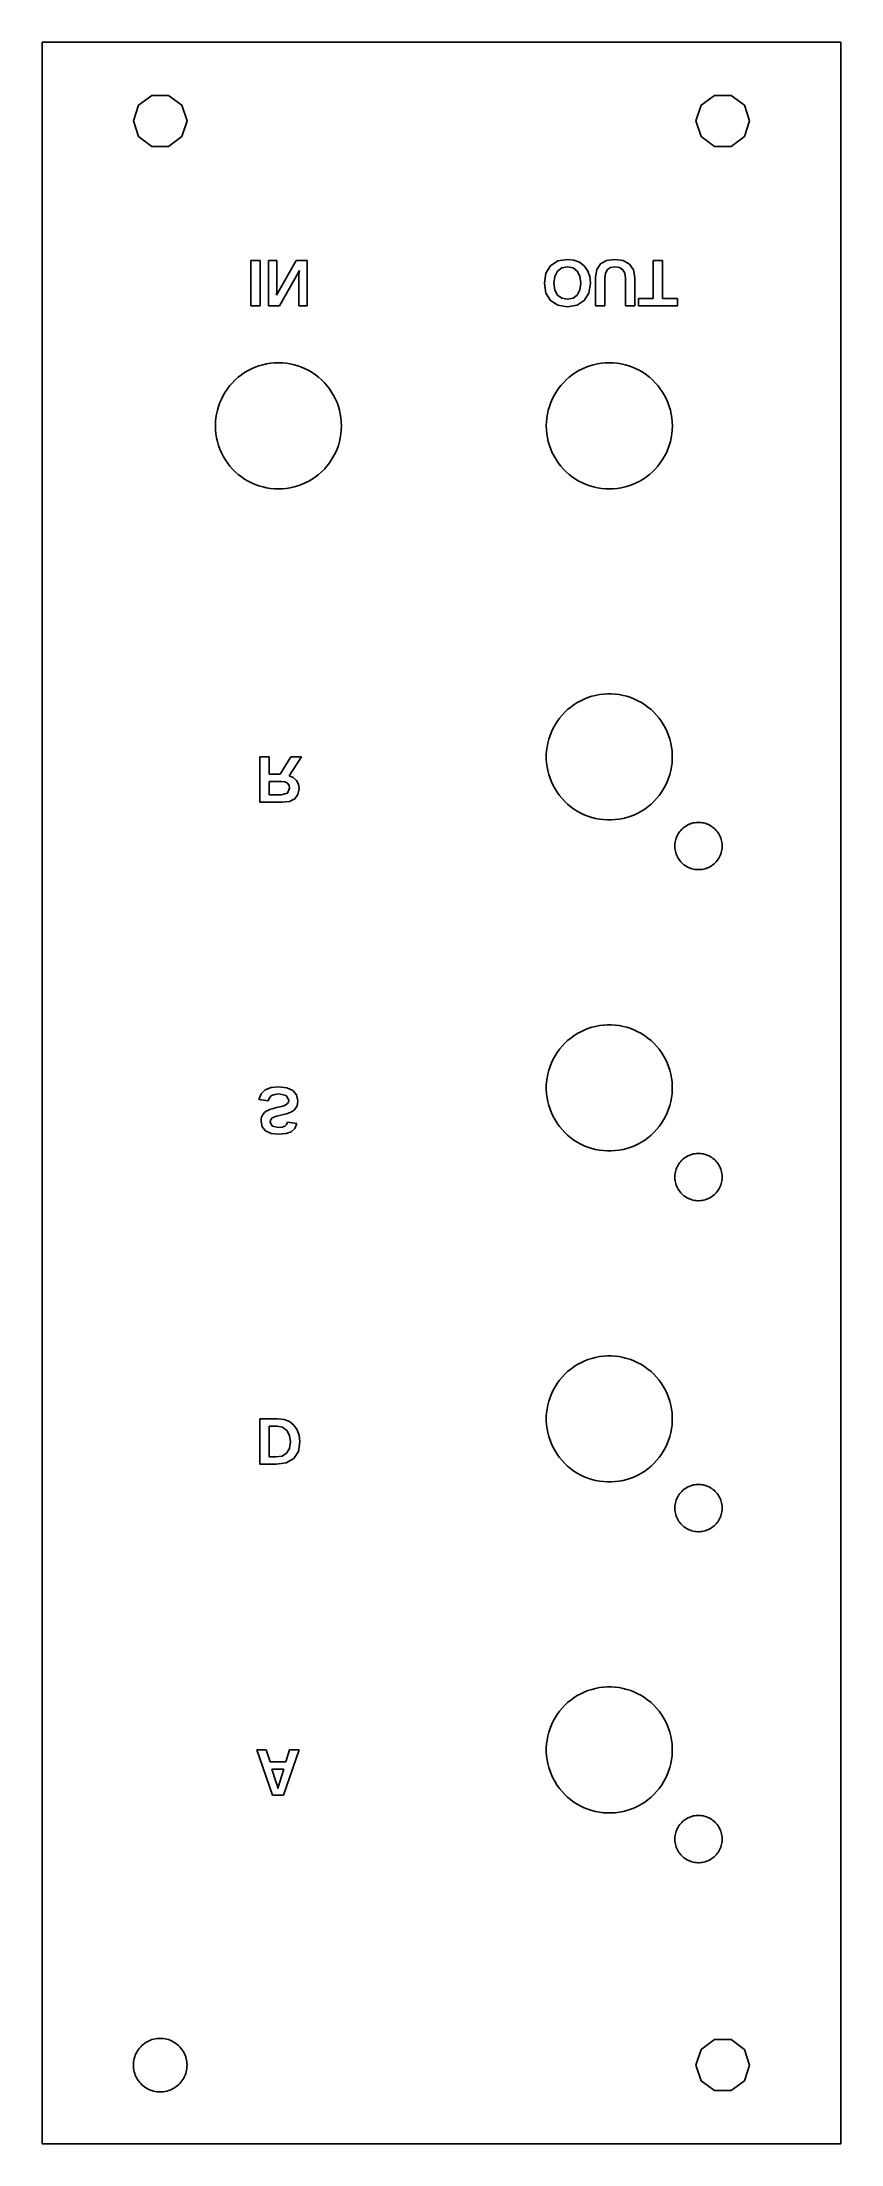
# Model space of a CAD drawing. Header units: metres. Extents: x 0 to 51, y 0 to 133.
import ezdxf

# ---------------------------------------------------------------- set-up
doc = ezdxf.new("R2010")
doc.units = ezdxf.units.M

msp = doc.modelspace()

# ---------------------------------------------------------------- linework, layer by layer
for p, q in [((50.7, 133.35), (0, 133.35)), ((0, 133.35), (0, 0)), ((50.7, 0), (50.7, 133.35)), ((6.12467, 129.349), (6.97467, 129.967)), ((6.97467, 129.967), (8.02533, 129.967)), ((8.02533, 129.967), (8.87533, 129.349)), ((41.8247, 129.349), (42.6747, 129.967)), ((42.6747, 129.967), (43.7253, 129.967)), ((43.7253, 129.967), (44.5753, 129.349)), ((5.8, 128.35), (6.12467, 129.349)), ((6.12467, 127.351), (5.8, 128.35)), ((8.87533, 129.349), (9.2, 128.35)), ((9.2, 128.35), (8.87533, 127.351)), ((41.5, 128.35), (41.8247, 129.349)), ((41.8247, 127.351), (41.5, 128.35)), ((44.5753, 129.349), (44.9, 128.35)), ((44.9, 128.35), (44.5753, 127.351)), ((6.97467, 126.733), (6.12467, 127.351)), ((8.02533, 126.733), (6.97467, 126.733)), ((8.87533, 127.351), (8.02533, 126.733)), ((42.6747, 126.733), (41.8247, 127.351)), ((43.7253, 126.733), (42.6747, 126.733)), ((44.5753, 127.351), (43.7253, 126.733)), ((13.2458, 116.62), (13.2458, 119.5)), ((13.2458, 119.5), (13.8458, 119.5)), ((13.8458, 119.5), (13.8458, 116.62)), ((14.3767, 116.62), (14.3767, 119.5)), ((14.3767, 119.5), (14.9087, 119.5)), ((14.8727, 117.282), (16.1216, 119.5)), ((14.9087, 119.5), (14.9087, 117.801)), ((16.3286, 118.856), (15.0616, 116.62)), ((16.1216, 119.5), (16.8246, 119.5)), ((16.3017, 118.561), (16.3286, 118.856)), ((16.8246, 119.5), (16.8246, 116.62)), ((31.9809, 118.678), (32.2704, 119.159)), ((32.2704, 119.159), (32.7307, 119.463)), ((32.7154, 118.814), (32.5444, 118.482)), ((32.9849, 119.023), (32.7154, 118.814)), ((32.7307, 119.463), (33.3374, 119.564)), ((33.3374, 119.093), (32.9849, 119.023)), ((33.3374, 119.564), (33.7524, 119.518)), ((33.6989, 119.025), (33.3374, 119.093)), ((33.9674, 118.821), (33.6989, 119.025)), ((33.7524, 119.518), (34.1114, 119.381)), ((34.1339, 118.491), (33.9674, 118.821)), ((34.1114, 119.381), (34.4049, 119.157)), ((34.4049, 119.157), (34.6214, 118.851)), ((34.6214, 118.851), (34.7557, 118.477)), ((35.1226, 118.435), (35.2011, 118.916)), ((35.2011, 118.916), (35.4366, 119.272)), ((35.4366, 119.272), (35.8206, 119.491)), ((35.7621, 118.697), (35.7216, 118.393)), ((35.8836, 118.917), (35.7621, 118.697)), ((35.8206, 119.491), (36.3425, 119.564)), ((36.0836, 119.051), (35.8836, 118.917)), ((36.3596, 119.095), (36.0836, 119.051)), ((36.3425, 119.564), (36.8848, 119.488)), ((36.6443, 119.048), (36.3596, 119.095)), ((36.8546, 118.908), (36.6443, 119.048)), ((36.9843, 118.681), (36.8546, 118.908)), ((36.8848, 119.488), (37.2896, 119.26)), ((37.2896, 119.26), (37.5423, 118.894)), ((37.5423, 118.894), (37.6266, 118.404)), ((38.7841, 117.083), (38.7841, 119.5)), ((38.7841, 119.5), (39.3831, 119.5)), ((39.3831, 119.5), (39.3831, 117.083)), ((14.8997, 117.573), (14.8727, 117.282)), ((14.9087, 117.801), (14.8997, 117.573)), ((16.2926, 118.294), (16.3017, 118.561)), ((16.2926, 116.62), (16.2926, 118.294)), ((31.8844, 118.048), (31.9809, 118.678)), ((31.9807, 117.422), (31.8844, 118.048)), ((32.2694, 116.95), (31.9807, 117.422)), ((32.5444, 118.482), (32.4874, 118.047)), ((32.4874, 118.047), (32.5432, 117.618)), ((32.5432, 117.618), (32.7104, 117.296)), ((33.9664, 117.299), (34.1337, 117.622)), ((34.1337, 117.622), (34.1894, 118.047)), ((34.1894, 118.047), (34.1339, 118.491)), ((34.7037, 117.427), (34.4134, 116.955)), ((34.8004, 118.048), (34.7037, 117.427)), ((34.7557, 118.477), (34.8004, 118.048)), ((35.1226, 116.62), (35.1226, 118.435)), ((35.7216, 118.393), (35.7216, 116.62)), ((37.0276, 118.372), (36.9843, 118.681)), ((37.0276, 116.62), (37.0276, 118.372)), ((37.6266, 118.404), (37.6266, 116.62)), ((13.8458, 116.62), (13.2458, 116.62)), ((15.0616, 116.62), (14.3767, 116.62)), ((16.8246, 116.62), (16.2926, 116.62)), ((32.7299, 116.655), (32.2694, 116.95)), ((32.7104, 117.296), (32.9797, 117.094)), ((33.3414, 116.556), (32.7299, 116.655)), ((32.9797, 117.094), (33.3414, 117.027)), ((33.3414, 117.027), (33.6987, 117.095)), ((33.9524, 116.656), (33.3414, 116.556)), ((33.6987, 117.095), (33.9664, 117.299)), ((34.4134, 116.955), (33.9524, 116.656)), ((35.7216, 116.62), (35.1226, 116.62)), ((37.6266, 116.62), (37.0276, 116.62)), ((37.8531, 116.62), (37.8531, 117.083)), ((37.8531, 117.083), (38.7841, 117.083)), ((40.3212, 116.62), (37.8531, 116.62)), ((39.3831, 117.083), (40.3212, 117.083)), ((40.3212, 117.083), (40.3212, 116.62)), ((12.2618, 111.916), (12.4503, 112.082)), ((12.4503, 112.082), (12.6489, 112.236)), ((12.6489, 112.236), (12.8567, 112.377)), ((12.8567, 112.377), (13.073, 112.505)), ((13.073, 112.505), (13.2969, 112.619)), ((13.2969, 112.619), (13.5275, 112.719)), ((13.5275, 112.719), (13.7639, 112.804)), ((13.7639, 112.804), (14.0052, 112.874)), ((14.0052, 112.874), (14.2505, 112.929)), ((14.2505, 112.929), (14.4987, 112.968)), ((14.4987, 112.968), (14.7488, 112.992)), ((14.7488, 112.992), (15, 113)), ((15, 113), (15.2512, 112.992)), ((15.2512, 112.992), (15.5013, 112.968)), ((15.5013, 112.968), (15.7495, 112.929)), ((15.7495, 112.929), (15.9948, 112.874)), ((15.9948, 112.874), (16.2361, 112.804)), ((16.2361, 112.804), (16.4725, 112.719)), ((16.4725, 112.719), (16.7031, 112.619)), ((16.7031, 112.619), (16.927, 112.505)), ((16.927, 112.505), (17.1433, 112.377)), ((17.1433, 112.377), (17.3511, 112.236)), ((17.3511, 112.236), (17.5497, 112.082)), ((17.5497, 112.082), (17.7382, 111.916)), ((33.2618, 111.916), (33.4503, 112.082)), ((33.4503, 112.082), (33.6489, 112.236)), ((33.6489, 112.236), (33.8567, 112.377)), ((33.8567, 112.377), (34.073, 112.505)), ((34.073, 112.505), (34.2969, 112.619)), ((34.2969, 112.619), (34.5275, 112.719)), ((34.5275, 112.719), (34.7639, 112.804)), ((34.7639, 112.804), (35.0052, 112.874)), ((35.0052, 112.874), (35.2505, 112.929)), ((35.2505, 112.929), (35.4987, 112.968)), ((35.4987, 112.968), (35.7488, 112.992)), ((35.7488, 112.992), (36, 113)), ((36, 113), (36.2512, 112.992)), ((36.2512, 112.992), (36.5013, 112.968)), ((36.5013, 112.968), (36.7495, 112.929)), ((36.7495, 112.929), (36.9948, 112.874)), ((36.9948, 112.874), (37.2361, 112.804)), ((37.2361, 112.804), (37.4725, 112.719)), ((37.4725, 112.719), (37.7031, 112.619)), ((37.7031, 112.619), (37.927, 112.505)), ((37.927, 112.505), (38.1433, 112.377)), ((38.1433, 112.377), (38.3511, 112.236)), ((38.3511, 112.236), (38.5497, 112.082)), ((38.5497, 112.082), (38.7382, 111.916)), ((11.2809, 110.472), (11.3807, 110.703)), ((11.3807, 110.703), (11.4948, 110.927)), ((11.4948, 110.927), (11.6227, 111.143)), ((11.6227, 111.143), (11.7639, 111.351)), ((11.7639, 111.351), (11.9179, 111.55)), ((11.9179, 111.55), (12.0841, 111.738)), ((12.0841, 111.738), (12.2618, 111.916)), ((17.7382, 111.916), (17.9159, 111.738)), ((17.9159, 111.738), (18.0821, 111.55)), ((18.0821, 111.55), (18.2361, 111.351)), ((18.2361, 111.351), (18.3773, 111.143)), ((18.3773, 111.143), (18.5052, 110.927)), ((18.5052, 110.927), (18.6193, 110.703)), ((18.6193, 110.703), (18.7191, 110.472)), ((32.2809, 110.472), (32.3807, 110.703)), ((32.3807, 110.703), (32.4948, 110.927)), ((32.4948, 110.927), (32.6227, 111.143)), ((32.6227, 111.143), (32.7639, 111.351)), ((32.7639, 111.351), (32.9179, 111.55)), ((32.9179, 111.55), (33.0841, 111.738)), ((33.0841, 111.738), (33.2618, 111.916)), ((38.7382, 111.916), (38.9159, 111.738)), ((38.9159, 111.738), (39.0821, 111.55)), ((39.0821, 111.55), (39.2361, 111.351)), ((39.2361, 111.351), (39.3773, 111.143)), ((39.3773, 111.143), (39.5052, 110.927)), ((39.5052, 110.927), (39.6193, 110.703)), ((39.6193, 110.703), (39.7191, 110.472)), ((11.0079, 109.251), (11.0315, 109.501)), ((11.0315, 109.501), (11.0709, 109.75)), ((11.0709, 109.75), (11.1257, 109.995)), ((11.1257, 109.995), (11.1958, 110.236)), ((11.1958, 110.236), (11.2809, 110.472)), ((18.7191, 110.472), (18.8042, 110.236)), ((18.8042, 110.236), (18.8743, 109.995)), ((18.8743, 109.995), (18.9291, 109.75)), ((18.9291, 109.75), (18.9685, 109.501)), ((18.9685, 109.501), (18.9921, 109.251)), ((32.0079, 109.251), (32.0315, 109.501)), ((32.0315, 109.501), (32.0709, 109.75)), ((32.0709, 109.75), (32.1257, 109.995)), ((32.1257, 109.995), (32.1958, 110.236)), ((32.1958, 110.236), (32.2809, 110.472)), ((39.7191, 110.472), (39.8042, 110.236)), ((39.8042, 110.236), (39.8743, 109.995)), ((39.8743, 109.995), (39.9291, 109.75)), ((39.9291, 109.75), (39.9685, 109.501)), ((39.9685, 109.501), (39.9921, 109.251)), ((11, 109), (11.0079, 109.251)), ((11.0079, 108.749), (11, 109)), ((11.0315, 108.499), (11.0079, 108.749)), ((11.0709, 108.25), (11.0315, 108.499)), ((11.1257, 108.005), (11.0709, 108.25)), ((18.9291, 108.25), (18.8743, 108.005)), ((18.9685, 108.499), (18.9291, 108.25)), ((18.9921, 108.749), (18.9685, 108.499)), ((18.9921, 109.251), (19, 109)), ((19, 109), (18.9921, 108.749)), ((32, 109), (32.0079, 109.251)), ((32.0079, 108.749), (32, 109)), ((32.0315, 108.499), (32.0079, 108.749)), ((32.0709, 108.25), (32.0315, 108.499)), ((32.1257, 108.005), (32.0709, 108.25)), ((39.9291, 108.25), (39.8743, 108.005)), ((39.9685, 108.499), (39.9291, 108.25)), ((39.9921, 108.749), (39.9685, 108.499)), ((39.9921, 109.251), (40, 109)), ((40, 109), (39.9921, 108.749)), ((11.1958, 107.764), (11.1257, 108.005)), ((11.2809, 107.528), (11.1958, 107.764)), ((11.3807, 107.297), (11.2809, 107.528)), ((11.4948, 107.073), (11.3807, 107.297)), ((11.6227, 106.857), (11.4948, 107.073)), ((11.7639, 106.649), (11.6227, 106.857)), ((18.3773, 106.857), (18.2361, 106.649)), ((18.5052, 107.073), (18.3773, 106.857)), ((18.6193, 107.297), (18.5052, 107.073)), ((18.7191, 107.528), (18.6193, 107.297)), ((18.8042, 107.764), (18.7191, 107.528)), ((18.8743, 108.005), (18.8042, 107.764)), ((32.1958, 107.764), (32.1257, 108.005)), ((32.2809, 107.528), (32.1958, 107.764)), ((32.3807, 107.297), (32.2809, 107.528)), ((32.4948, 107.073), (32.3807, 107.297)), ((32.6227, 106.857), (32.4948, 107.073)), ((32.7639, 106.649), (32.6227, 106.857)), ((39.3773, 106.857), (39.2361, 106.649)), ((39.5052, 107.073), (39.3773, 106.857)), ((39.6193, 107.297), (39.5052, 107.073)), ((39.7191, 107.528), (39.6193, 107.297)), ((39.8042, 107.764), (39.7191, 107.528)), ((39.8743, 108.005), (39.8042, 107.764)), ((11.9179, 106.45), (11.7639, 106.649)), ((12.0841, 106.262), (11.9179, 106.45)), ((12.2618, 106.084), (12.0841, 106.262)), ((12.4503, 105.918), (12.2618, 106.084)), ((12.6489, 105.764), (12.4503, 105.918)), ((12.8567, 105.623), (12.6489, 105.764)), ((13.073, 105.495), (12.8567, 105.623)), ((13.2969, 105.381), (13.073, 105.495)), ((13.5275, 105.281), (13.2969, 105.381)), ((16.7031, 105.381), (16.4725, 105.281)), ((16.927, 105.495), (16.7031, 105.381)), ((17.1433, 105.623), (16.927, 105.495)), ((17.3511, 105.764), (17.1433, 105.623)), ((17.5497, 105.918), (17.3511, 105.764)), ((17.7382, 106.084), (17.5497, 105.918)), ((17.9159, 106.262), (17.7382, 106.084)), ((18.0821, 106.45), (17.9159, 106.262)), ((18.2361, 106.649), (18.0821, 106.45)), ((32.9179, 106.45), (32.7639, 106.649)), ((33.0841, 106.262), (32.9179, 106.45)), ((33.2618, 106.084), (33.0841, 106.262)), ((33.4503, 105.918), (33.2618, 106.084)), ((33.6489, 105.764), (33.4503, 105.918)), ((33.8567, 105.623), (33.6489, 105.764)), ((34.073, 105.495), (33.8567, 105.623)), ((34.2969, 105.381), (34.073, 105.495)), ((34.5275, 105.281), (34.2969, 105.381)), ((37.7031, 105.381), (37.4725, 105.281)), ((37.927, 105.495), (37.7031, 105.381)), ((38.1433, 105.623), (37.927, 105.495)), ((38.3511, 105.764), (38.1433, 105.623)), ((38.5497, 105.918), (38.3511, 105.764)), ((38.7382, 106.084), (38.5497, 105.918)), ((38.9159, 106.262), (38.7382, 106.084)), ((39.0821, 106.45), (38.9159, 106.262)), ((39.2361, 106.649), (39.0821, 106.45)), ((13.7639, 105.196), (13.5275, 105.281)), ((14.0052, 105.126), (13.7639, 105.196)), ((14.2505, 105.071), (14.0052, 105.126)), ((14.4987, 105.032), (14.2505, 105.071)), ((14.7488, 105.008), (14.4987, 105.032)), ((15, 105), (14.7488, 105.008)), ((15.2512, 105.008), (15, 105)), ((15.5013, 105.032), (15.2512, 105.008)), ((15.7495, 105.071), (15.5013, 105.032)), ((15.9948, 105.126), (15.7495, 105.071)), ((16.2361, 105.196), (15.9948, 105.126)), ((16.4725, 105.281), (16.2361, 105.196)), ((34.7639, 105.196), (34.5275, 105.281)), ((35.0052, 105.126), (34.7639, 105.196)), ((35.2505, 105.071), (35.0052, 105.126)), ((35.4987, 105.032), (35.2505, 105.071)), ((35.7488, 105.008), (35.4987, 105.032)), ((36, 105), (35.7488, 105.008)), ((36.2512, 105.008), (36, 105)), ((36.5013, 105.032), (36.2512, 105.008)), ((36.7495, 105.071), (36.5013, 105.032)), ((36.9948, 105.126), (36.7495, 105.071)), ((37.2361, 105.196), (36.9948, 105.126)), ((37.4725, 105.281), (37.2361, 105.196)), ((32.9996, 90.6452), (33.1716, 90.8284)), ((33.1716, 90.8284), (33.3548, 91.0004)), ((33.3548, 91.0004), (33.5484, 91.1606)), ((33.5484, 91.1606), (33.7517, 91.3083)), ((33.7517, 91.3083), (33.9638, 91.443)), ((33.9638, 91.443), (34.184, 91.564)), ((34.184, 91.564), (34.4114, 91.671)), ((34.4114, 91.671), (34.645, 91.7635)), ((34.645, 91.7635), (34.884, 91.8412)), ((34.884, 91.8412), (35.1274, 91.9037)), ((35.1274, 91.9037), (35.3743, 91.9508)), ((35.3743, 91.9508), (35.6236, 91.9822)), ((35.6236, 91.9822), (35.8744, 91.998)), ((35.8744, 91.998), (36.1256, 91.998)), ((36.1256, 91.998), (36.3764, 91.9822)), ((36.3764, 91.9822), (36.6257, 91.9508)), ((36.6257, 91.9508), (36.8726, 91.9037)), ((36.8726, 91.9037), (37.116, 91.8412)), ((37.116, 91.8412), (37.355, 91.7635)), ((37.355, 91.7635), (37.5886, 91.671)), ((37.5886, 91.671), (37.816, 91.564)), ((37.816, 91.564), (38.0362, 91.443)), ((38.0362, 91.443), (38.2483, 91.3083)), ((38.2483, 91.3083), (38.4516, 91.1606)), ((38.4516, 91.1606), (38.6452, 91.0004)), ((38.6452, 91.0004), (38.8284, 90.8284)), ((38.8284, 90.8284), (39.0004, 90.6452)), ((32.1588, 89.116), (32.2365, 89.355)), ((32.2365, 89.355), (32.329, 89.5886)), ((32.329, 89.5886), (32.436, 89.816)), ((32.436, 89.816), (32.557, 90.0362)), ((32.557, 90.0362), (32.6917, 90.2483)), ((32.6917, 90.2483), (32.8394, 90.4516)), ((32.8394, 90.4516), (32.9996, 90.6452)), ((39.0004, 90.6452), (39.1606, 90.4516)), ((39.1606, 90.4516), (39.3083, 90.2483)), ((39.3083, 90.2483), (39.443, 90.0362)), ((39.443, 90.0362), (39.564, 89.816)), ((39.564, 89.816), (39.671, 89.5886)), ((39.671, 89.5886), (39.7635, 89.355)), ((39.7635, 89.355), (39.8412, 89.116)), ((32.002, 88.1256), (32.0178, 88.3764)), ((32.002, 87.8744), (32.002, 88.1256)), ((32.0178, 88.3764), (32.0492, 88.6257)), ((32.0492, 88.6257), (32.0963, 88.8726)), ((32.0963, 88.8726), (32.1588, 89.116)), ((39.8412, 89.116), (39.9037, 88.8726)), ((39.9037, 88.8726), (39.9508, 88.6257)), ((39.9508, 88.6257), (39.9822, 88.3764)), ((39.9822, 88.3764), (39.998, 88.1256)), ((39.998, 88.1256), (39.998, 87.8744)), ((13.8122, 85.12), (13.8122, 88)), ((13.8122, 88), (14.4122, 88)), ((14.4122, 88), (14.4122, 86.912)), ((14.4122, 86.912), (15.1162, 86.912)), ((15.1162, 86.912), (15.7822, 88)), ((16.4562, 88), (15.6812, 86.796)), ((15.6812, 86.796), (15.9419, 86.6885)), ((15.7822, 88), (16.4562, 88)), ((15.9419, 86.6885), (16.1422, 86.506)), ((32.0178, 87.6236), (32.002, 87.8744)), ((32.0492, 87.3743), (32.0178, 87.6236)), ((32.0963, 87.1274), (32.0492, 87.3743)), ((32.1588, 86.884), (32.0963, 87.1274)), ((32.2365, 86.645), (32.1588, 86.884)), ((39.8412, 86.884), (39.7635, 86.645)), ((39.9037, 87.1274), (39.8412, 86.884)), ((39.9508, 87.3743), (39.9037, 87.1274)), ((39.9822, 87.6236), (39.9508, 87.3743)), ((39.998, 87.8744), (39.9822, 87.6236)), ((15.1972, 86.447), (14.4122, 86.447)), ((14.4122, 86.447), (14.4122, 85.585)), ((14.4122, 85.585), (15.1802, 85.585)), ((15.1802, 85.585), (15.577, 85.6903)), ((15.4187, 86.418), (15.1972, 86.447)), ((15.5792, 86.331), (15.4187, 86.418)), ((15.577, 85.6903), (15.7092, 86.006)), ((15.6767, 86.1918), (15.5792, 86.331)), ((15.7092, 86.006), (15.6767, 86.1918)), ((16.2434, 85.6138), (16.0342, 85.343)), ((16.1422, 86.506), (16.2704, 86.2645)), ((16.3132, 85.982), (16.2434, 85.6138)), ((16.2704, 86.2645), (16.3132, 85.982)), ((32.329, 86.4114), (32.2365, 86.645)), ((32.436, 86.184), (32.329, 86.4114)), ((32.557, 85.9638), (32.436, 86.184)), ((32.6917, 85.7517), (32.557, 85.9638)), ((32.8394, 85.5484), (32.6917, 85.7517)), ((32.9996, 85.3548), (32.8394, 85.5484)), ((33.1716, 85.1716), (32.9996, 85.3548)), ((39.0004, 85.3548), (38.8284, 85.1716)), ((39.1606, 85.5484), (39.0004, 85.3548)), ((39.3083, 85.7517), (39.1606, 85.5484)), ((39.443, 85.9638), (39.3083, 85.7517)), ((39.564, 86.184), (39.443, 85.9638)), ((39.671, 86.4114), (39.564, 86.184)), ((39.7635, 86.645), (39.671, 86.4114)), ((15.2432, 85.12), (13.8122, 85.12)), ((15.6974, 85.1758), (15.2432, 85.12)), ((16.0342, 85.343), (15.6974, 85.1758)), ((33.3548, 84.9996), (33.1716, 85.1716)), ((33.5484, 84.8394), (33.3548, 84.9996)), ((33.7517, 84.6917), (33.5484, 84.8394)), ((33.9638, 84.557), (33.7517, 84.6917)), ((34.184, 84.436), (33.9638, 84.557)), ((34.4114, 84.329), (34.184, 84.436)), ((34.645, 84.2365), (34.4114, 84.329)), ((34.884, 84.1588), (34.645, 84.2365)), ((35.1274, 84.0963), (34.884, 84.1588)), ((35.3743, 84.0492), (35.1274, 84.0963)), ((35.6236, 84.0178), (35.3743, 84.0492)), ((35.8744, 84.002), (35.6236, 84.0178)), ((36.3764, 84.0178), (36.1256, 84.002)), ((36.6257, 84.0492), (36.3764, 84.0178)), ((36.8726, 84.0963), (36.6257, 84.0492)), ((37.116, 84.1588), (36.8726, 84.0963)), ((37.355, 84.2365), (37.116, 84.1588)), ((37.5886, 84.329), (37.355, 84.2365)), ((37.816, 84.436), (37.5886, 84.329)), ((38.0362, 84.557), (37.816, 84.436)), ((38.2483, 84.6917), (38.0362, 84.557)), ((38.4516, 84.8394), (38.2483, 84.6917)), ((38.6452, 84.9996), (38.4516, 84.8394)), ((38.8284, 85.1716), (38.6452, 84.9996)), ((36.1256, 84.002), (35.8744, 84.002)), ((40.193, 82.6704), (40.2164, 82.7616)), ((40.2164, 82.7616), (40.2455, 82.8513)), ((40.2455, 82.8513), (40.2802, 82.9389)), ((40.2802, 82.9389), (40.3203, 83.0241)), ((40.3203, 83.0241), (40.3657, 83.1067)), ((40.3657, 83.1067), (40.4162, 83.1863)), ((40.4162, 83.1863), (40.4716, 83.2625)), ((40.4716, 83.2625), (40.5317, 83.3351)), ((40.5317, 83.3351), (40.5962, 83.4038)), ((40.5962, 83.4038), (40.6649, 83.4683)), ((40.6649, 83.4683), (40.7375, 83.5284)), ((40.7375, 83.5284), (40.8137, 83.5838)), ((40.8137, 83.5838), (40.8933, 83.6343)), ((40.8933, 83.6343), (40.9759, 83.6797)), ((40.9759, 83.6797), (41.0611, 83.7198)), ((41.0611, 83.7198), (41.1487, 83.7545)), ((41.1487, 83.7545), (41.2384, 83.7836)), ((41.2384, 83.7836), (41.3296, 83.807)), ((41.3296, 83.807), (41.4222, 83.8247)), ((41.4222, 83.8247), (41.5157, 83.8365)), ((41.5157, 83.8365), (41.6097, 83.8424)), ((41.6097, 83.8424), (41.704, 83.8424)), ((41.704, 83.8424), (41.798, 83.8365)), ((41.798, 83.8365), (41.8915, 83.8247)), ((41.8915, 83.8247), (41.9841, 83.807)), ((41.9841, 83.807), (42.0753, 83.7836)), ((42.0753, 83.7836), (42.165, 83.7545)), ((42.165, 83.7545), (42.2526, 83.7198)), ((42.2526, 83.7198), (42.3378, 83.6797)), ((42.3378, 83.6797), (42.4204, 83.6343)), ((42.4204, 83.6343), (42.5, 83.5838)), ((42.5, 83.5838), (42.5762, 83.5284)), ((42.5762, 83.5284), (42.6488, 83.4683)), ((42.6488, 83.4683), (42.7175, 83.4038)), ((42.7175, 83.4038), (42.782, 83.3351)), ((42.782, 83.3351), (42.8421, 83.2625)), ((42.8421, 83.2625), (42.8975, 83.1863)), ((42.8975, 83.1863), (42.948, 83.1067)), ((42.948, 83.1067), (42.9934, 83.0241)), ((42.9934, 83.0241), (43.0335, 82.9389)), ((43.0335, 82.9389), (43.0682, 82.8513)), ((43.0682, 82.8513), (43.0973, 82.7616)), ((43.0973, 82.7616), (43.1207, 82.6704)), ((40.1576, 82.3903), (40.1635, 82.4843)), ((40.1576, 82.296), (40.1576, 82.3903)), ((40.1635, 82.202), (40.1576, 82.296)), ((40.1635, 82.4843), (40.1753, 82.5778)), ((40.1753, 82.1085), (40.1635, 82.202)), ((40.1753, 82.5778), (40.193, 82.6704)), ((40.193, 82.0159), (40.1753, 82.1085)), ((40.2164, 81.9247), (40.193, 82.0159)), ((40.2455, 81.835), (40.2164, 81.9247)), ((40.2802, 81.7474), (40.2455, 81.835)), ((40.3203, 81.6622), (40.2802, 81.7474)), ((40.3657, 81.5796), (40.3203, 81.6622)), ((40.4162, 81.5), (40.3657, 81.5796)), ((40.4716, 81.4238), (40.4162, 81.5)), ((40.5317, 81.3512), (40.4716, 81.4238)), ((40.5962, 81.2825), (40.5317, 81.3512)), ((42.782, 81.3512), (42.7175, 81.2825)), ((42.8421, 81.4238), (42.782, 81.3512)), ((42.8975, 81.5), (42.8421, 81.4238)), ((42.948, 81.5796), (42.8975, 81.5)), ((42.9934, 81.6622), (42.948, 81.5796)), ((43.0335, 81.7474), (42.9934, 81.6622)), ((43.0682, 81.835), (43.0335, 81.7474)), ((43.0973, 81.9247), (43.0682, 81.835)), ((43.1207, 82.0159), (43.0973, 81.9247)), ((43.1207, 82.6704), (43.1384, 82.5778)), ((43.1384, 82.1085), (43.1207, 82.0159)), ((43.1384, 82.5778), (43.1502, 82.4843)), ((43.1502, 82.202), (43.1384, 82.1085)), ((43.1502, 82.4843), (43.1561, 82.3903)), ((43.1561, 82.296), (43.1502, 82.202)), ((43.1561, 82.3903), (43.1561, 82.296)), ((40.6649, 81.218), (40.5962, 81.2825)), ((40.7375, 81.1579), (40.6649, 81.218)), ((40.8137, 81.1025), (40.7375, 81.1579)), ((40.8933, 81.052), (40.8137, 81.1025)), ((40.9759, 81.0066), (40.8933, 81.052)), ((41.0611, 80.9665), (40.9759, 81.0066)), ((41.1487, 80.9318), (41.0611, 80.9665)), ((41.2384, 80.9027), (41.1487, 80.9318)), ((41.3296, 80.8793), (41.2384, 80.9027)), ((41.4222, 80.8616), (41.3296, 80.8793)), ((41.5157, 80.8498), (41.4222, 80.8616)), ((41.6097, 80.8439), (41.5157, 80.8498)), ((41.704, 80.8439), (41.6097, 80.8439)), ((41.798, 80.8498), (41.704, 80.8439)), ((41.8915, 80.8616), (41.798, 80.8498)), ((41.9841, 80.8793), (41.8915, 80.8616)), ((42.0753, 80.9027), (41.9841, 80.8793)), ((42.165, 80.9318), (42.0753, 80.9027)), ((42.2526, 80.9665), (42.165, 80.9318)), ((42.3378, 81.0066), (42.2526, 80.9665)), ((42.4204, 81.052), (42.3378, 81.0066)), ((42.5, 81.1025), (42.4204, 81.052)), ((42.5762, 81.1579), (42.5, 81.1025)), ((42.6488, 81.218), (42.5762, 81.1579)), ((42.7175, 81.2825), (42.6488, 81.218)), ((34.4114, 70.671), (34.645, 70.7635)), ((34.645, 70.7635), (34.884, 70.8412)), ((34.884, 70.8412), (35.1274, 70.9037)), ((35.1274, 70.9037), (35.3743, 70.9508)), ((35.3743, 70.9508), (35.6236, 70.9822)), ((35.6236, 70.9822), (35.8744, 70.998)), ((35.8744, 70.998), (36.1256, 70.998)), ((36.1256, 70.998), (36.3764, 70.9822)), ((36.3764, 70.9822), (36.6257, 70.9508)), ((36.6257, 70.9508), (36.8726, 70.9037)), ((36.8726, 70.9037), (37.116, 70.8412)), ((37.116, 70.8412), (37.355, 70.7635)), ((37.355, 70.7635), (37.5886, 70.671)), ((32.6917, 69.2483), (32.8394, 69.4516)), ((32.8394, 69.4516), (32.9996, 69.6452)), ((32.9996, 69.6452), (33.1716, 69.8284)), ((33.1716, 69.8284), (33.3548, 70.0004)), ((33.3548, 70.0004), (33.5484, 70.1606)), ((33.5484, 70.1606), (33.7517, 70.3083)), ((33.7517, 70.3083), (33.9638, 70.443)), ((33.9638, 70.443), (34.184, 70.564)), ((34.184, 70.564), (34.4114, 70.671)), ((37.5886, 70.671), (37.816, 70.564)), ((37.816, 70.564), (38.0362, 70.443)), ((38.0362, 70.443), (38.2483, 70.3083)), ((38.2483, 70.3083), (38.4516, 70.1606)), ((38.4516, 70.1606), (38.6452, 70.0004)), ((38.6452, 70.0004), (38.8284, 69.8284)), ((38.8284, 69.8284), (39.0004, 69.6452)), ((39.0004, 69.6452), (39.1606, 69.4516)), ((39.1606, 69.4516), (39.3083, 69.2483)), ((32.0963, 67.8726), (32.1588, 68.116)), ((32.1588, 68.116), (32.2365, 68.355)), ((32.2365, 68.355), (32.329, 68.5886)), ((32.329, 68.5886), (32.436, 68.816)), ((32.436, 68.816), (32.557, 69.0362)), ((32.557, 69.0362), (32.6917, 69.2483)), ((39.3083, 69.2483), (39.443, 69.0362)), ((39.443, 69.0362), (39.564, 68.816)), ((39.564, 68.816), (39.671, 68.5886)), ((39.671, 68.5886), (39.7635, 68.355)), ((39.7635, 68.355), (39.8412, 68.116)), ((39.8412, 68.116), (39.9037, 67.8726)), ((13.9083, 66.6168), (14.163, 66.866)), ((14.163, 66.866), (14.532, 67.0145)), ((14.532, 67.0145), (15.019, 67.064)), ((15.019, 67.064), (15.5448, 67.0072)), ((15.5448, 67.0072), (15.926, 66.837)), ((15.926, 66.837), (16.1585, 66.5593)), ((32.002, 67.1256), (32.0178, 67.3764)), ((32.002, 66.8744), (32.002, 67.1256)), ((32.0178, 66.6236), (32.002, 66.8744)), ((32.0178, 67.3764), (32.0492, 67.6257)), ((32.0492, 67.6257), (32.0963, 67.8726)), ((39.9037, 67.8726), (39.9508, 67.6257)), ((39.9508, 67.6257), (39.9822, 67.3764)), ((39.9822, 67.3764), (39.998, 67.1256)), ((39.998, 66.8744), (39.9822, 66.6236)), ((39.998, 67.1256), (39.998, 66.8744)), ((13.764, 66.265), (13.9083, 66.6168)), ((14.343, 66.168), (13.764, 66.265)), ((13.9828, 65.2623), (14.045, 65.359)), ((14.045, 65.359), (14.1233, 65.4418)), ((14.1233, 65.4418), (14.216, 65.512)), ((14.216, 65.512), (14.3228, 65.571)), ((14.3228, 65.571), (14.441, 65.622)), ((14.4285, 66.3708), (14.343, 66.168)), ((14.569, 66.509), (14.4285, 66.3708)), ((14.441, 65.622), (14.614, 65.6758)), ((14.7695, 66.5885), (14.569, 66.509)), ((14.614, 65.6758), (14.883, 65.745)), ((15.035, 66.615), (14.7695, 66.5885)), ((15.513, 65.3618), (14.8775, 65.2055)), ((14.883, 65.745), (15.1913, 65.8163)), ((15.4985, 66.5153), (15.035, 66.615)), ((15.1913, 65.8163), (15.38, 65.876)), ((15.38, 65.876), (15.4953, 65.9368)), ((15.4953, 65.9368), (15.581, 66.011)), ((15.653, 66.216), (15.4985, 66.5153)), ((15.747, 65.441), (15.513, 65.3618)), ((15.581, 66.011), (15.635, 66.1028)), ((15.635, 66.1028), (15.653, 66.216)), ((15.9045, 65.5225), (15.747, 65.441)), ((16.025, 65.617), (15.9045, 65.5225)), ((16.1158, 65.7278), (16.025, 65.617)), ((16.182, 65.858), (16.1158, 65.7278)), ((16.1585, 66.5593), (16.236, 66.18)), ((16.2225, 66.0085), (16.182, 65.858)), ((16.236, 66.18), (16.2225, 66.0085)), ((32.0492, 66.3743), (32.0178, 66.6236)), ((32.0963, 66.1274), (32.0492, 66.3743)), ((32.1588, 65.884), (32.0963, 66.1274)), ((32.2365, 65.645), (32.1588, 65.884)), ((32.329, 65.4114), (32.2365, 65.645)), ((32.436, 65.184), (32.329, 65.4114)), ((39.671, 65.4114), (39.564, 65.184)), ((39.7635, 65.645), (39.671, 65.4114)), ((39.8412, 65.884), (39.7635, 65.645)), ((39.9037, 66.1274), (39.8412, 65.884)), ((39.9508, 66.3743), (39.9037, 66.1274)), ((39.9822, 66.6236), (39.9508, 66.3743)), ((13.897, 64.874), (13.9068, 65.0205)), ((13.9693, 64.5238), (13.897, 64.874)), ((13.9068, 65.0205), (13.936, 65.15)), ((13.936, 65.15), (13.9828, 65.2623)), ((14.186, 64.267), (13.9693, 64.5238)), ((14.5408, 64.1088), (14.186, 64.267)), ((14.4943, 64.9418), (14.48, 64.838)), ((14.48, 64.838), (14.6138, 64.5703)), ((14.537, 65.025), (14.4943, 64.9418)), ((14.6085, 65.0918), (14.537, 65.025)), ((15.027, 64.056), (14.5408, 64.1088)), ((14.707, 65.148), (14.6085, 65.0918)), ((14.6138, 64.5703), (15.015, 64.481)), ((14.8775, 65.2055), (14.707, 65.148)), ((15.015, 64.481), (15.2375, 64.5025)), ((15.489, 64.0963), (15.027, 64.056)), ((15.2375, 64.5025), (15.401, 64.567)), ((15.401, 64.567), (15.5133, 64.6743)), ((15.819, 64.217), (15.489, 64.0963)), ((15.5133, 64.6743), (15.58, 64.824)), ((15.58, 64.824), (16.161, 64.748)), ((16.037, 64.4298), (15.819, 64.217)), ((16.161, 64.748), (16.037, 64.4298)), ((32.557, 64.9638), (32.436, 65.184)), ((32.6917, 64.7517), (32.557, 64.9638)), ((32.8394, 64.5484), (32.6917, 64.7517)), ((32.9996, 64.3548), (32.8394, 64.5484)), ((33.1716, 64.1716), (32.9996, 64.3548)), ((33.3548, 63.9996), (33.1716, 64.1716)), ((38.8284, 64.1716), (38.6452, 63.9996)), ((39.0004, 64.3548), (38.8284, 64.1716)), ((39.1606, 64.5484), (39.0004, 64.3548)), ((39.3083, 64.7517), (39.1606, 64.5484)), ((39.443, 64.9638), (39.3083, 64.7517)), ((39.564, 65.184), (39.443, 64.9638)), ((33.5484, 63.8394), (33.3548, 63.9996)), ((33.7517, 63.6917), (33.5484, 63.8394)), ((33.9638, 63.557), (33.7517, 63.6917)), ((34.184, 63.436), (33.9638, 63.557)), ((34.4114, 63.329), (34.184, 63.436)), ((34.645, 63.2365), (34.4114, 63.329)), ((34.884, 63.1588), (34.645, 63.2365)), ((35.1274, 63.0963), (34.884, 63.1588)), ((35.3743, 63.0492), (35.1274, 63.0963)), ((35.6236, 63.0178), (35.3743, 63.0492)), ((35.8744, 63.002), (35.6236, 63.0178)), ((36.1256, 63.002), (35.8744, 63.002)), ((36.3764, 63.0178), (36.1256, 63.002)), ((36.6257, 63.0492), (36.3764, 63.0178)), ((36.8726, 63.0963), (36.6257, 63.0492)), ((37.116, 63.1588), (36.8726, 63.0963)), ((37.355, 63.2365), (37.116, 63.1588)), ((37.5886, 63.329), (37.355, 63.2365)), ((37.816, 63.436), (37.5886, 63.329)), ((38.0362, 63.557), (37.816, 63.436)), ((38.2483, 63.6917), (38.0362, 63.557)), ((38.4516, 63.8394), (38.2483, 63.6917)), ((38.6452, 63.9996), (38.4516, 63.8394)), ((40.8933, 62.6343), (40.9759, 62.6797)), ((40.9759, 62.6797), (41.0611, 62.7198)), ((41.0611, 62.7198), (41.1487, 62.7545)), ((41.1487, 62.7545), (41.2384, 62.7836)), ((41.2384, 62.7836), (41.3296, 62.807)), ((41.3296, 62.807), (41.4222, 62.8247)), ((41.4222, 62.8247), (41.5157, 62.8365)), ((41.5157, 62.8365), (41.6097, 62.8424)), ((41.6097, 62.8424), (41.704, 62.8424)), ((41.704, 62.8424), (41.798, 62.8365)), ((41.798, 62.8365), (41.8915, 62.8247)), ((41.8915, 62.8247), (41.9841, 62.807)), ((41.9841, 62.807), (42.0753, 62.7836)), ((42.0753, 62.7836), (42.165, 62.7545)), ((42.165, 62.7545), (42.2526, 62.7198)), ((42.2526, 62.7198), (42.3378, 62.6797)), ((42.3378, 62.6797), (42.4204, 62.6343)), ((40.1576, 61.3903), (40.1635, 61.4843)), ((40.1576, 61.296), (40.1576, 61.3903)), ((40.1635, 61.4843), (40.1753, 61.5778)), ((40.1753, 61.5778), (40.193, 61.6704)), ((40.193, 61.6704), (40.2164, 61.7616)), ((40.2164, 61.7616), (40.2455, 61.8513)), ((40.2455, 61.8513), (40.2802, 61.9389)), ((40.2802, 61.9389), (40.3203, 62.0241)), ((40.3203, 62.0241), (40.3657, 62.1067)), ((40.3657, 62.1067), (40.4162, 62.1863)), ((40.4162, 62.1863), (40.4716, 62.2625)), ((40.4716, 62.2625), (40.5317, 62.3351)), ((40.5317, 62.3351), (40.5962, 62.4038)), ((40.5962, 62.4038), (40.6649, 62.4683)), ((40.6649, 62.4683), (40.7375, 62.5284)), ((40.7375, 62.5284), (40.8137, 62.5838)), ((40.8137, 62.5838), (40.8933, 62.6343)), ((42.4204, 62.6343), (42.5, 62.5838)), ((42.5, 62.5838), (42.5762, 62.5284)), ((42.5762, 62.5284), (42.6488, 62.4683)), ((42.6488, 62.4683), (42.7175, 62.4038)), ((42.7175, 62.4038), (42.782, 62.3351)), ((42.782, 62.3351), (42.8421, 62.2625)), ((42.8421, 62.2625), (42.8975, 62.1863)), ((42.8975, 62.1863), (42.948, 62.1067)), ((42.948, 62.1067), (42.9934, 62.0241)), ((42.9934, 62.0241), (43.0335, 61.9389)), ((43.0335, 61.9389), (43.0682, 61.8513)), ((43.0682, 61.8513), (43.0973, 61.7616)), ((43.0973, 61.7616), (43.1207, 61.6704)), ((43.1207, 61.6704), (43.1384, 61.5778)), ((43.1384, 61.5778), (43.1502, 61.4843)), ((43.1502, 61.4843), (43.1561, 61.3903)), ((43.1561, 61.3903), (43.1561, 61.296)), ((40.1635, 61.202), (40.1576, 61.296)), ((40.1753, 61.1085), (40.1635, 61.202)), ((40.193, 61.0159), (40.1753, 61.1085)), ((40.2164, 60.9247), (40.193, 61.0159)), ((40.2455, 60.835), (40.2164, 60.9247)), ((40.2802, 60.7474), (40.2455, 60.835)), ((40.3203, 60.6622), (40.2802, 60.7474)), ((40.3657, 60.5796), (40.3203, 60.6622)), ((40.4162, 60.5), (40.3657, 60.5796)), ((40.4716, 60.4238), (40.4162, 60.5)), ((40.5317, 60.3512), (40.4716, 60.4238)), ((40.5962, 60.2825), (40.5317, 60.3512)), ((40.6649, 60.218), (40.5962, 60.2825)), ((40.7375, 60.1579), (40.6649, 60.218)), ((40.8137, 60.1025), (40.7375, 60.1579)), ((40.8933, 60.052), (40.8137, 60.1025)), ((40.9759, 60.0066), (40.8933, 60.052)), ((42.4204, 60.052), (42.3378, 60.0066)), ((42.5, 60.1025), (42.4204, 60.052)), ((42.5762, 60.1579), (42.5, 60.1025)), ((42.6488, 60.218), (42.5762, 60.1579)), ((42.7175, 60.2825), (42.6488, 60.218)), ((42.782, 60.3512), (42.7175, 60.2825)), ((42.8421, 60.4238), (42.782, 60.3512)), ((42.8975, 60.5), (42.8421, 60.4238)), ((42.948, 60.5796), (42.8975, 60.5)), ((42.9934, 60.6622), (42.948, 60.5796)), ((43.0335, 60.7474), (42.9934, 60.6622)), ((43.0682, 60.835), (43.0335, 60.7474)), ((43.0973, 60.9247), (43.0682, 60.835)), ((43.1207, 61.0159), (43.0973, 60.9247)), ((43.1384, 61.1085), (43.1207, 61.0159)), ((43.1502, 61.202), (43.1384, 61.1085)), ((43.1561, 61.296), (43.1502, 61.202)), ((41.0611, 59.9665), (40.9759, 60.0066)), ((41.1487, 59.9318), (41.0611, 59.9665)), ((41.2384, 59.9027), (41.1487, 59.9318)), ((41.3296, 59.8793), (41.2384, 59.9027)), ((41.4222, 59.8616), (41.3296, 59.8793)), ((41.5157, 59.8498), (41.4222, 59.8616)), ((41.6097, 59.8439), (41.5157, 59.8498)), ((41.704, 59.8439), (41.6097, 59.8439)), ((41.798, 59.8498), (41.704, 59.8439)), ((41.8915, 59.8616), (41.798, 59.8498)), ((41.9841, 59.8793), (41.8915, 59.8616)), ((42.0753, 59.9027), (41.9841, 59.8793)), ((42.165, 59.9318), (42.0753, 59.9027)), ((42.2526, 59.9665), (42.165, 59.9318)), ((42.3378, 60.0066), (42.2526, 59.9665)), ((33.7517, 49.3083), (33.9638, 49.443)), ((33.9638, 49.443), (34.184, 49.564)), ((34.184, 49.564), (34.4114, 49.671)), ((34.4114, 49.671), (34.645, 49.7635)), ((34.645, 49.7635), (34.884, 49.8412)), ((34.884, 49.8412), (35.1274, 49.9037)), ((35.1274, 49.9037), (35.3743, 49.9508)), ((35.3743, 49.9508), (35.6236, 49.9822)), ((35.6236, 49.9822), (35.8744, 49.998)), ((35.8744, 49.998), (36.1256, 49.998)), ((36.1256, 49.998), (36.3764, 49.9822)), ((36.3764, 49.9822), (36.6257, 49.9508)), ((36.6257, 49.9508), (36.8726, 49.9037)), ((36.8726, 49.9037), (37.116, 49.8412)), ((37.116, 49.8412), (37.355, 49.7635)), ((37.355, 49.7635), (37.5886, 49.671)), ((37.5886, 49.671), (37.816, 49.564)), ((37.816, 49.564), (38.0362, 49.443)), ((38.0362, 49.443), (38.2483, 49.3083)), ((32.436, 47.816), (32.557, 48.0362)), ((32.557, 48.0362), (32.6917, 48.2483)), ((32.6917, 48.2483), (32.8394, 48.4516)), ((32.8394, 48.4516), (32.9996, 48.6452)), ((32.9996, 48.6452), (33.1716, 48.8284)), ((33.1716, 48.8284), (33.3548, 49.0004)), ((33.3548, 49.0004), (33.5484, 49.1606)), ((33.5484, 49.1606), (33.7517, 49.3083)), ((38.2483, 49.3083), (38.4516, 49.1606)), ((38.4516, 49.1606), (38.6452, 49.0004)), ((38.6452, 49.0004), (38.8284, 48.8284)), ((38.8284, 48.8284), (39.0004, 48.6452)), ((39.0004, 48.6452), (39.1606, 48.4516)), ((39.1606, 48.4516), (39.3083, 48.2483)), ((39.3083, 48.2483), (39.443, 48.0362)), ((39.443, 48.0362), (39.564, 47.816)), ((32.0492, 46.6257), (32.0963, 46.8726)), ((32.0963, 46.8726), (32.1588, 47.116)), ((32.1588, 47.116), (32.2365, 47.355)), ((32.2365, 47.355), (32.329, 47.5886)), ((32.329, 47.5886), (32.436, 47.816)), ((39.564, 47.816), (39.671, 47.5886)), ((39.671, 47.5886), (39.7635, 47.355)), ((39.7635, 47.355), (39.8412, 47.116)), ((39.8412, 47.116), (39.9037, 46.8726)), ((39.9037, 46.8726), (39.9508, 46.6257)), ((13.8122, 43.12), (13.8122, 46)), ((13.8122, 46), (14.9712, 46)), ((14.9202, 45.537), (14.4122, 45.537)), ((14.4122, 45.537), (14.4122, 43.583)), ((15.2672, 45.47), (14.9202, 45.537)), ((14.9712, 46), (15.3589, 45.956)), ((15.5342, 45.269), (15.2672, 45.47)), ((15.3589, 45.956), (15.7002, 45.824)), ((15.7002, 45.824), (15.9822, 45.609)), ((15.9822, 45.609), (16.1922, 45.316)), ((32.002, 46.1256), (32.0178, 46.3764)), ((32.002, 45.8744), (32.002, 46.1256)), ((32.0178, 45.6236), (32.002, 45.8744)), ((32.0178, 46.3764), (32.0492, 46.6257)), ((32.0492, 45.3743), (32.0178, 45.6236)), ((32.0963, 45.1274), (32.0492, 45.3743)), ((39.9508, 45.3743), (39.9037, 45.1274)), ((39.9508, 46.6257), (39.9822, 46.3764)), ((39.9822, 45.6236), (39.9508, 45.3743)), ((39.9822, 46.3764), (39.998, 46.1256)), ((39.998, 45.8744), (39.9822, 45.6236)), ((39.998, 46.1256), (39.998, 45.8744)), ((15.5222, 43.828), (15.7022, 44.128)), ((15.7052, 44.9518), (15.5342, 45.269)), ((15.7022, 44.128), (15.7622, 44.538)), ((15.7622, 44.538), (15.7052, 44.9518)), ((16.1922, 45.316), (16.3227, 44.9558)), ((16.3662, 44.539), (16.267, 43.9335)), ((16.3227, 44.9558), (16.3662, 44.539)), ((32.1588, 44.884), (32.0963, 45.1274)), ((32.2365, 44.645), (32.1588, 44.884)), ((32.329, 44.4114), (32.2365, 44.645)), ((32.436, 44.184), (32.329, 44.4114)), ((32.557, 43.9638), (32.436, 44.184)), ((39.564, 44.184), (39.443, 43.9638)), ((39.671, 44.4114), (39.564, 44.184)), ((39.7635, 44.645), (39.671, 44.4114)), ((39.8412, 44.884), (39.7635, 44.645)), ((39.9037, 45.1274), (39.8412, 44.884)), ((14.8492, 43.12), (13.8122, 43.12)), ((14.4122, 43.583), (14.8372, 43.583)), ((14.8372, 43.583), (15.2309, 43.6443)), ((15.4912, 43.2118), (14.8492, 43.12)), ((15.2309, 43.6443), (15.5222, 43.828)), ((15.9692, 43.487), (15.4912, 43.2118)), ((16.267, 43.9335), (15.9692, 43.487)), ((32.6917, 43.7517), (32.557, 43.9638)), ((32.8394, 43.5484), (32.6917, 43.7517)), ((32.9996, 43.3548), (32.8394, 43.5484)), ((33.1716, 43.1716), (32.9996, 43.3548)), ((33.3548, 42.9996), (33.1716, 43.1716)), ((33.5484, 42.8394), (33.3548, 42.9996)), ((33.7517, 42.6917), (33.5484, 42.8394)), ((33.9638, 42.557), (33.7517, 42.6917)), ((38.2483, 42.6917), (38.0362, 42.557)), ((38.4516, 42.8394), (38.2483, 42.6917)), ((38.6452, 42.9996), (38.4516, 42.8394)), ((38.8284, 43.1716), (38.6452, 42.9996)), ((39.0004, 43.3548), (38.8284, 43.1716)), ((39.1606, 43.5484), (39.0004, 43.3548)), ((39.3083, 43.7517), (39.1606, 43.5484)), ((39.443, 43.9638), (39.3083, 43.7517)), ((34.184, 42.436), (33.9638, 42.557)), ((34.4114, 42.329), (34.184, 42.436)), ((34.645, 42.2365), (34.4114, 42.329)), ((34.884, 42.1588), (34.645, 42.2365)), ((35.1274, 42.0963), (34.884, 42.1588)), ((35.3743, 42.0492), (35.1274, 42.0963)), ((35.6236, 42.0178), (35.3743, 42.0492)), ((35.8744, 42.002), (35.6236, 42.0178)), ((36.1256, 42.002), (35.8744, 42.002)), ((36.3764, 42.0178), (36.1256, 42.002)), ((36.6257, 42.0492), (36.3764, 42.0178)), ((36.8726, 42.0963), (36.6257, 42.0492)), ((37.116, 42.1588), (36.8726, 42.0963)), ((37.355, 42.2365), (37.116, 42.1588)), ((37.5886, 42.329), (37.355, 42.2365)), ((37.816, 42.436), (37.5886, 42.329)), ((38.0362, 42.557), (37.816, 42.436)), ((40.5317, 41.3351), (40.5962, 41.4038)), ((40.5962, 41.4038), (40.6649, 41.4683)), ((40.6649, 41.4683), (40.7375, 41.5284)), ((40.7375, 41.5284), (40.8137, 41.5838)), ((40.8137, 41.5838), (40.8933, 41.6343)), ((40.8933, 41.6343), (40.9759, 41.6797)), ((40.9759, 41.6797), (41.0611, 41.7198)), ((41.0611, 41.7198), (41.1487, 41.7545)), ((41.1487, 41.7545), (41.2384, 41.7836)), ((41.2384, 41.7836), (41.3296, 41.807)), ((41.3296, 41.807), (41.4222, 41.8247)), ((41.4222, 41.8247), (41.5157, 41.8365)), ((41.5157, 41.8365), (41.6097, 41.8424)), ((41.6097, 41.8424), (41.704, 41.8424)), ((41.704, 41.8424), (41.798, 41.8365)), ((41.798, 41.8365), (41.8915, 41.8247)), ((41.8915, 41.8247), (41.9841, 41.807)), ((41.9841, 41.807), (42.0753, 41.7836)), ((42.0753, 41.7836), (42.165, 41.7545)), ((42.165, 41.7545), (42.2526, 41.7198)), ((42.2526, 41.7198), (42.3378, 41.6797)), ((42.3378, 41.6797), (42.4204, 41.6343)), ((42.4204, 41.6343), (42.5, 41.5838)), ((42.5, 41.5838), (42.5762, 41.5284)), ((42.5762, 41.5284), (42.6488, 41.4683)), ((42.6488, 41.4683), (42.7175, 41.4038)), ((42.7175, 41.4038), (42.782, 41.3351)), ((40.1576, 40.3903), (40.1635, 40.4843)), ((40.1576, 40.296), (40.1576, 40.3903)), ((40.1635, 40.202), (40.1576, 40.296)), ((40.1635, 40.4843), (40.1753, 40.5778)), ((40.1753, 40.1085), (40.1635, 40.202)), ((40.1753, 40.5778), (40.193, 40.6704)), ((40.193, 40.0159), (40.1753, 40.1085)), ((40.193, 40.6704), (40.2164, 40.7616)), ((40.2164, 39.9247), (40.193, 40.0159)), ((40.2164, 40.7616), (40.2455, 40.8513)), ((40.2455, 40.8513), (40.2802, 40.9389)), ((40.2802, 40.9389), (40.3203, 41.0241)), ((40.3203, 41.0241), (40.3657, 41.1067)), ((40.3657, 41.1067), (40.4162, 41.1863)), ((40.4162, 41.1863), (40.4716, 41.2625)), ((40.4716, 41.2625), (40.5317, 41.3351)), ((42.782, 41.3351), (42.8421, 41.2625)), ((42.8421, 41.2625), (42.8975, 41.1863)), ((42.8975, 41.1863), (42.948, 41.1067)), ((42.948, 41.1067), (42.9934, 41.0241)), ((42.9934, 41.0241), (43.0335, 40.9389)), ((43.0335, 40.9389), (43.0682, 40.8513)), ((43.0682, 40.8513), (43.0973, 40.7616)), ((43.0973, 40.7616), (43.1207, 40.6704)), ((43.1207, 40.0159), (43.0973, 39.9247)), ((43.1207, 40.6704), (43.1384, 40.5778)), ((43.1384, 40.1085), (43.1207, 40.0159)), ((43.1384, 40.5778), (43.1502, 40.4843)), ((43.1502, 40.202), (43.1384, 40.1085)), ((43.1502, 40.4843), (43.1561, 40.3903)), ((43.1561, 40.296), (43.1502, 40.202)), ((43.1561, 40.3903), (43.1561, 40.296)), ((40.2455, 39.835), (40.2164, 39.9247)), ((40.2802, 39.7474), (40.2455, 39.835)), ((40.3203, 39.6622), (40.2802, 39.7474)), ((40.3657, 39.5796), (40.3203, 39.6622)), ((40.4162, 39.5), (40.3657, 39.5796)), ((40.4716, 39.4238), (40.4162, 39.5)), ((40.5317, 39.3512), (40.4716, 39.4238)), ((40.5962, 39.2825), (40.5317, 39.3512)), ((40.6649, 39.218), (40.5962, 39.2825)), ((40.7375, 39.1579), (40.6649, 39.218)), ((40.8137, 39.1025), (40.7375, 39.1579)), ((40.8933, 39.052), (40.8137, 39.1025)), ((40.9759, 39.0066), (40.8933, 39.052)), ((41.0611, 38.9665), (40.9759, 39.0066)), ((41.1487, 38.9318), (41.0611, 38.9665)), ((41.2384, 38.9027), (41.1487, 38.9318)), ((41.3296, 38.8793), (41.2384, 38.9027)), ((41.4222, 38.8616), (41.3296, 38.8793)), ((41.5157, 38.8498), (41.4222, 38.8616)), ((41.6097, 38.8439), (41.5157, 38.8498)), ((41.704, 38.8439), (41.6097, 38.8439)), ((41.798, 38.8498), (41.704, 38.8439)), ((41.8915, 38.8616), (41.798, 38.8498)), ((41.9841, 38.8793), (41.8915, 38.8616)), ((42.0753, 38.9027), (41.9841, 38.8793)), ((42.165, 38.9318), (42.0753, 38.9027)), ((42.2526, 38.9665), (42.165, 38.9318)), ((42.3378, 39.0066), (42.2526, 38.9665)), ((42.4204, 39.052), (42.3378, 39.0066)), ((42.5, 39.1025), (42.4204, 39.052)), ((42.5762, 39.1579), (42.5, 39.1025)), ((42.6488, 39.218), (42.5762, 39.1579)), ((42.7175, 39.2825), (42.6488, 39.218)), ((42.782, 39.3512), (42.7175, 39.2825)), ((42.8421, 39.4238), (42.782, 39.3512)), ((42.8975, 39.5), (42.8421, 39.4238)), ((42.948, 39.5796), (42.8975, 39.5)), ((42.9934, 39.6622), (42.948, 39.5796)), ((43.0335, 39.7474), (42.9934, 39.6622)), ((43.0682, 39.835), (43.0335, 39.7474)), ((43.0973, 39.9247), (43.0682, 39.835)), ((33.3548, 28.0004), (33.5484, 28.1606)), ((33.5484, 28.1606), (33.7517, 28.3083)), ((33.7517, 28.3083), (33.9638, 28.443)), ((33.9638, 28.443), (34.184, 28.564)), ((34.184, 28.564), (34.4114, 28.671)), ((34.4114, 28.671), (34.645, 28.7635)), ((34.645, 28.7635), (34.884, 28.8412)), ((34.884, 28.8412), (35.1274, 28.9037)), ((35.1274, 28.9037), (35.3743, 28.9508)), ((35.3743, 28.9508), (35.6236, 28.9822)), ((35.6236, 28.9822), (35.8744, 28.998)), ((35.8744, 28.998), (36.1256, 28.998)), ((36.1256, 28.998), (36.3764, 28.9822)), ((36.3764, 28.9822), (36.6257, 28.9508)), ((36.6257, 28.9508), (36.8726, 28.9037)), ((36.8726, 28.9037), (37.116, 28.8412)), ((37.116, 28.8412), (37.355, 28.7635)), ((37.355, 28.7635), (37.5886, 28.671)), ((37.5886, 28.671), (37.816, 28.564)), ((37.816, 28.564), (38.0362, 28.443)), ((38.0362, 28.443), (38.2483, 28.3083)), ((38.2483, 28.3083), (38.4516, 28.1606)), ((38.4516, 28.1606), (38.6452, 28.0004)), ((32.329, 26.5886), (32.436, 26.816)), ((32.436, 26.816), (32.557, 27.0362)), ((32.557, 27.0362), (32.6917, 27.2483)), ((32.6917, 27.2483), (32.8394, 27.4516)), ((32.8394, 27.4516), (32.9996, 27.6452)), ((32.9996, 27.6452), (33.1716, 27.8284)), ((33.1716, 27.8284), (33.3548, 28.0004)), ((38.6452, 28.0004), (38.8284, 27.8284)), ((38.8284, 27.8284), (39.0004, 27.6452)), ((39.0004, 27.6452), (39.1606, 27.4516)), ((39.1606, 27.4516), (39.3083, 27.2483)), ((39.3083, 27.2483), (39.443, 27.0362)), ((39.443, 27.0362), (39.564, 26.816)), ((39.564, 26.816), (39.671, 26.5886)), ((32.002, 25.1256), (32.0178, 25.3764)), ((32.0178, 25.3764), (32.0492, 25.6257)), ((32.0492, 25.6257), (32.0963, 25.8726)), ((32.0963, 25.8726), (32.1588, 26.116)), ((32.1588, 26.116), (32.2365, 26.355)), ((32.2365, 26.355), (32.329, 26.5886)), ((39.671, 26.5886), (39.7635, 26.355)), ((39.7635, 26.355), (39.8412, 26.116)), ((39.8412, 26.116), (39.9037, 25.8726)), ((39.9037, 25.8726), (39.9508, 25.6257)), ((39.9508, 25.6257), (39.9822, 25.3764)), ((39.9822, 25.3764), (39.998, 25.1256)), ((13.6322, 25), (14.2312, 25)), ((14.6192, 22.12), (13.6322, 25)), ((14.2312, 25), (14.4672, 24.235)), ((14.4672, 24.235), (15.4792, 24.235)), ((16.3082, 25), (15.3262, 22.12)), ((15.4792, 24.235), (15.7142, 25)), ((15.7142, 25), (16.3082, 25)), ((32.002, 24.8744), (32.002, 25.1256)), ((32.0178, 24.6236), (32.002, 24.8744)), ((32.0492, 24.3743), (32.0178, 24.6236)), ((32.0963, 24.1274), (32.0492, 24.3743)), ((32.1588, 23.884), (32.0963, 24.1274)), ((39.9037, 24.1274), (39.8412, 23.884)), ((39.9508, 24.3743), (39.9037, 24.1274)), ((39.9822, 24.6236), (39.9508, 24.3743)), ((39.998, 24.8744), (39.9822, 24.6236)), ((39.998, 25.1256), (39.998, 24.8744)), ((14.5912, 23.784), (14.8212, 23.0673)), ((15.3542, 23.784), (14.5912, 23.784)), ((14.8212, 23.0673), (14.9152, 22.767)), ((14.9152, 22.767), (14.9722, 22.557)), ((14.9722, 22.557), (15.0922, 22.969)), ((15.0922, 22.969), (15.3542, 23.784)), ((32.2365, 23.645), (32.1588, 23.884)), ((32.329, 23.4114), (32.2365, 23.645)), ((32.436, 23.184), (32.329, 23.4114)), ((32.557, 22.9638), (32.436, 23.184)), ((32.6917, 22.7517), (32.557, 22.9638)), ((32.8394, 22.5484), (32.6917, 22.7517)), ((39.3083, 22.7517), (39.1606, 22.5484)), ((39.443, 22.9638), (39.3083, 22.7517)), ((39.564, 23.184), (39.443, 22.9638)), ((39.671, 23.4114), (39.564, 23.184)), ((39.7635, 23.645), (39.671, 23.4114)), ((39.8412, 23.884), (39.7635, 23.645)), ((15.3262, 22.12), (14.6192, 22.12)), ((32.9996, 22.3548), (32.8394, 22.5484)), ((33.1716, 22.1716), (32.9996, 22.3548)), ((33.3548, 21.9996), (33.1716, 22.1716)), ((33.5484, 21.8394), (33.3548, 21.9996)), ((33.7517, 21.6917), (33.5484, 21.8394)), ((33.9638, 21.557), (33.7517, 21.6917)), ((34.184, 21.436), (33.9638, 21.557)), ((34.4114, 21.329), (34.184, 21.436)), ((37.816, 21.436), (37.5886, 21.329)), ((38.0362, 21.557), (37.816, 21.436)), ((38.2483, 21.6917), (38.0362, 21.557)), ((38.4516, 21.8394), (38.2483, 21.6917)), ((38.6452, 21.9996), (38.4516, 21.8394)), ((38.8284, 22.1716), (38.6452, 21.9996)), ((39.0004, 22.3548), (38.8284, 22.1716)), ((39.1606, 22.5484), (39.0004, 22.3548)), ((34.645, 21.2365), (34.4114, 21.329)), ((34.884, 21.1588), (34.645, 21.2365)), ((35.1274, 21.0963), (34.884, 21.1588)), ((35.3743, 21.0492), (35.1274, 21.0963)), ((35.6236, 21.0178), (35.3743, 21.0492)), ((35.8744, 21.002), (35.6236, 21.0178)), ((36.1256, 21.002), (35.8744, 21.002)), ((36.3764, 21.0178), (36.1256, 21.002)), ((36.6257, 21.0492), (36.3764, 21.0178)), ((36.8726, 21.0963), (36.6257, 21.0492)), ((37.116, 21.1588), (36.8726, 21.0963)), ((37.355, 21.2365), (37.116, 21.1588)), ((37.5886, 21.329), (37.355, 21.2365)), ((40.2802, 19.9389), (40.3203, 20.0241)), ((40.3203, 20.0241), (40.3657, 20.1067)), ((40.3657, 20.1067), (40.4162, 20.1863)), ((40.4162, 20.1863), (40.4716, 20.2625)), ((40.4716, 20.2625), (40.5317, 20.3351)), ((40.5317, 20.3351), (40.5962, 20.4038)), ((40.5962, 20.4038), (40.6649, 20.4683)), ((40.6649, 20.4683), (40.7375, 20.5284)), ((40.7375, 20.5284), (40.8137, 20.5838)), ((40.8137, 20.5838), (40.8933, 20.6343)), ((40.8933, 20.6343), (40.9759, 20.6797)), ((40.9759, 20.6797), (41.0611, 20.7198)), ((41.0611, 20.7198), (41.1487, 20.7545)), ((41.1487, 20.7545), (41.2384, 20.7836)), ((41.2384, 20.7836), (41.3296, 20.807)), ((41.3296, 20.807), (41.4222, 20.8247)), ((41.4222, 20.8247), (41.5157, 20.8365)), ((41.5157, 20.8365), (41.6097, 20.8424)), ((41.6097, 20.8424), (41.704, 20.8424)), ((41.704, 20.8424), (41.798, 20.8365)), ((41.798, 20.8365), (41.8915, 20.8247)), ((41.8915, 20.8247), (41.9841, 20.807)), ((41.9841, 20.807), (42.0753, 20.7836)), ((42.0753, 20.7836), (42.165, 20.7545)), ((42.165, 20.7545), (42.2526, 20.7198)), ((42.2526, 20.7198), (42.3378, 20.6797)), ((42.3378, 20.6797), (42.4204, 20.6343)), ((42.4204, 20.6343), (42.5, 20.5838)), ((42.5, 20.5838), (42.5762, 20.5284)), ((42.5762, 20.5284), (42.6488, 20.4683)), ((42.6488, 20.4683), (42.7175, 20.4038)), ((42.7175, 20.4038), (42.782, 20.3351)), ((42.782, 20.3351), (42.8421, 20.2625)), ((42.8421, 20.2625), (42.8975, 20.1863)), ((42.8975, 20.1863), (42.948, 20.1067)), ((42.948, 20.1067), (42.9934, 20.0241)), ((42.9934, 20.0241), (43.0335, 19.9389)), ((40.1576, 19.3903), (40.1635, 19.4843)), ((40.1576, 19.296), (40.1576, 19.3903)), ((40.1635, 19.202), (40.1576, 19.296)), ((40.1635, 19.4843), (40.1753, 19.5778)), ((40.1753, 19.1085), (40.1635, 19.202)), ((40.1753, 19.5778), (40.193, 19.6704)), ((40.193, 19.0159), (40.1753, 19.1085)), ((40.193, 19.6704), (40.2164, 19.7616)), ((40.2164, 18.9247), (40.193, 19.0159)), ((40.2164, 19.7616), (40.2455, 19.8513)), ((40.2455, 18.835), (40.2164, 18.9247)), ((40.2455, 19.8513), (40.2802, 19.9389)), ((40.2802, 18.7474), (40.2455, 18.835)), ((40.3203, 18.6622), (40.2802, 18.7474)), ((43.0335, 18.7474), (42.9934, 18.6622)), ((43.0335, 19.9389), (43.0682, 19.8513)), ((43.0682, 18.835), (43.0335, 18.7474)), ((43.0682, 19.8513), (43.0973, 19.7616)), ((43.0973, 18.9247), (43.0682, 18.835)), ((43.0973, 19.7616), (43.1207, 19.6704)), ((43.1207, 19.0159), (43.0973, 18.9247)), ((43.1207, 19.6704), (43.1384, 19.5778)), ((43.1384, 19.1085), (43.1207, 19.0159)), ((43.1384, 19.5778), (43.1502, 19.4843)), ((43.1502, 19.202), (43.1384, 19.1085)), ((43.1502, 19.4843), (43.1561, 19.3903)), ((43.1561, 19.296), (43.1502, 19.202)), ((43.1561, 19.3903), (43.1561, 19.296)), ((40.3657, 18.5796), (40.3203, 18.6622)), ((40.4162, 18.5), (40.3657, 18.5796)), ((40.4716, 18.4238), (40.4162, 18.5)), ((40.5317, 18.3512), (40.4716, 18.4238)), ((40.5962, 18.2825), (40.5317, 18.3512)), ((40.6649, 18.218), (40.5962, 18.2825)), ((40.7375, 18.1579), (40.6649, 18.218)), ((40.8137, 18.1025), (40.7375, 18.1579)), ((40.8933, 18.052), (40.8137, 18.1025)), ((40.9759, 18.0066), (40.8933, 18.052)), ((41.0611, 17.9665), (40.9759, 18.0066)), ((41.1487, 17.9318), (41.0611, 17.9665)), ((41.2384, 17.9027), (41.1487, 17.9318)), ((41.3296, 17.8793), (41.2384, 17.9027)), ((41.4222, 17.8616), (41.3296, 17.8793)), ((41.5157, 17.8498), (41.4222, 17.8616)), ((41.6097, 17.8439), (41.5157, 17.8498)), ((41.704, 17.8439), (41.6097, 17.8439)), ((41.798, 17.8498), (41.704, 17.8439)), ((41.8915, 17.8616), (41.798, 17.8498)), ((41.9841, 17.8793), (41.8915, 17.8616)), ((42.0753, 17.9027), (41.9841, 17.8793)), ((42.165, 17.9318), (42.0753, 17.9027)), ((42.2526, 17.9665), (42.165, 17.9318)), ((42.3378, 18.0066), (42.2526, 17.9665)), ((42.4204, 18.052), (42.3378, 18.0066)), ((42.5, 18.1025), (42.4204, 18.052)), ((42.5762, 18.1579), (42.5, 18.1025)), ((42.6488, 18.218), (42.5762, 18.1579)), ((42.7175, 18.2825), (42.6488, 18.218)), ((42.782, 18.3512), (42.7175, 18.2825)), ((42.8421, 18.4238), (42.782, 18.3512)), ((42.8975, 18.5), (42.8421, 18.4238)), ((42.948, 18.5796), (42.8975, 18.5)), ((42.9934, 18.6622), (42.948, 18.5796)), ((7.07723, 6.64659), (7.18145, 6.66989)), ((7.18145, 6.66989), (7.28693, 6.68659)), ((7.28693, 6.68659), (7.39326, 6.69664)), ((7.39326, 6.69664), (7.5, 6.7)), ((7.5, 6.7), (7.60674, 6.69664)), ((7.60674, 6.69664), (7.71307, 6.68659)), ((7.71307, 6.68659), (7.81855, 6.66989)), ((7.81855, 6.66989), (7.92277, 6.64659)), ((5.83011, 5.31855), (5.85341, 5.42277)), ((5.85341, 5.42277), (5.8832, 5.52533)), ((5.8832, 5.52533), (5.91938, 5.62581)), ((5.91938, 5.62581), (5.96179, 5.72382)), ((5.96179, 5.72382), (6.01028, 5.81898)), ((6.01028, 5.81898), (6.06464, 5.9109)), ((6.06464, 5.9109), (6.12467, 5.99923)), ((6.12467, 5.99923), (6.19013, 6.08362)), ((6.19013, 6.08362), (6.26075, 6.16373)), ((6.26075, 6.16373), (6.33627, 6.23925)), ((6.33627, 6.23925), (6.41638, 6.30987)), ((6.41638, 6.30987), (6.50076, 6.37533)), ((6.50076, 6.37533), (6.58909, 6.43536)), ((6.58909, 6.43536), (6.68102, 6.48972)), ((6.68102, 6.48972), (6.77617, 6.53821)), ((6.77617, 6.53821), (6.87419, 6.58062)), ((6.87419, 6.58062), (6.97467, 6.6168)), ((6.97467, 6.6168), (7.07723, 6.64659)), ((7.92277, 6.64659), (8.02533, 6.6168)), ((8.02533, 6.6168), (8.12581, 6.58062)), ((8.12581, 6.58062), (8.22382, 6.53821)), ((8.22382, 6.53821), (8.31898, 6.48972)), ((8.31898, 6.48972), (8.4109, 6.43536)), ((8.4109, 6.43536), (8.49923, 6.37533)), ((8.49923, 6.37533), (8.58362, 6.30987)), ((8.58362, 6.30987), (8.66373, 6.23925)), ((8.66373, 6.23925), (8.73925, 6.16373)), ((8.73925, 6.16373), (8.80987, 6.08362)), ((8.80987, 6.08362), (8.87533, 5.99923)), ((8.87533, 5.99923), (8.93536, 5.9109)), ((8.93536, 5.9109), (8.98972, 5.81898)), ((8.98972, 5.81898), (9.03821, 5.72382)), ((9.03821, 5.72382), (9.08062, 5.62581)), ((9.08062, 5.62581), (9.1168, 5.52533)), ((9.1168, 5.52533), (9.14659, 5.42277)), ((9.14659, 5.42277), (9.16989, 5.31855)), ((41.5, 5), (41.8247, 5.99923)), ((41.8247, 5.99923), (42.6747, 6.6168)), ((42.6747, 6.6168), (43.7253, 6.6168)), ((43.7253, 6.6168), (44.5753, 5.99923)), ((44.5753, 5.99923), (44.9, 5)), ((5.8, 5), (5.80335, 5.10674)), ((5.80335, 4.89326), (5.8, 5)), ((5.80335, 5.10674), (5.8134, 5.21307)), ((5.8134, 4.78693), (5.80335, 4.89326)), ((5.8134, 5.21307), (5.83011, 5.31855)), ((5.83011, 4.68145), (5.8134, 4.78693)), ((5.85341, 4.57723), (5.83011, 4.68145)), ((5.8832, 4.47467), (5.85341, 4.57723)), ((5.91938, 4.37419), (5.8832, 4.47467)), ((5.96179, 4.27617), (5.91938, 4.37419)), ((6.01028, 4.18102), (5.96179, 4.27617)), ((6.06464, 4.08909), (6.01028, 4.18102)), ((6.12467, 4.00076), (6.06464, 4.08909)), ((6.19013, 3.91638), (6.12467, 4.00076)), ((8.87533, 4.00076), (8.80987, 3.91638)), ((8.93536, 4.08909), (8.87533, 4.00076)), ((8.98972, 4.18102), (8.93536, 4.08909)), ((9.03821, 4.27617), (8.98972, 4.18102)), ((9.08062, 4.37419), (9.03821, 4.27617)), ((9.1168, 4.47467), (9.08062, 4.37419)), ((9.14659, 4.57723), (9.1168, 4.47467)), ((9.16989, 4.68145), (9.14659, 4.57723)), ((9.16989, 5.31855), (9.18659, 5.21307)), ((9.18659, 4.78693), (9.16989, 4.68145)), ((9.18659, 5.21307), (9.19664, 5.10674)), ((9.19664, 4.89326), (9.18659, 4.78693)), ((9.19664, 5.10674), (9.2, 5)), ((9.2, 5), (9.19664, 4.89326)), ((41.8247, 4.00076), (41.5, 5)), ((42.6747, 3.3832), (41.8247, 4.00076)), ((44.5753, 4.00076), (43.7253, 3.3832)), ((44.9, 5), (44.5753, 4.00076)), ((6.26075, 3.83627), (6.19013, 3.91638)), ((6.33627, 3.76075), (6.26075, 3.83627)), ((6.41638, 3.69013), (6.33627, 3.76075)), ((6.50076, 3.62467), (6.41638, 3.69013)), ((6.58909, 3.56464), (6.50076, 3.62467)), ((6.68102, 3.51028), (6.58909, 3.56464)), ((6.77617, 3.46179), (6.68102, 3.51028)), ((6.87419, 3.41938), (6.77617, 3.46179)), ((6.97467, 3.3832), (6.87419, 3.41938)), ((7.07723, 3.35341), (6.97467, 3.3832)), ((7.18145, 3.33011), (7.07723, 3.35341)), ((7.28693, 3.3134), (7.18145, 3.33011)), ((7.39326, 3.30335), (7.28693, 3.3134)), ((7.5, 3.3), (7.39326, 3.30335)), ((7.60674, 3.30335), (7.5, 3.3)), ((7.71307, 3.3134), (7.60674, 3.30335)), ((7.81855, 3.33011), (7.71307, 3.3134)), ((7.92277, 3.35341), (7.81855, 3.33011)), ((8.02533, 3.3832), (7.92277, 3.35341)), ((8.12581, 3.41938), (8.02533, 3.3832)), ((8.22382, 3.46179), (8.12581, 3.41938)), ((8.31898, 3.51028), (8.22382, 3.46179)), ((8.4109, 3.56464), (8.31898, 3.51028)), ((8.49923, 3.62467), (8.4109, 3.56464)), ((8.58362, 3.69013), (8.49923, 3.62467)), ((8.66373, 3.76075), (8.58362, 3.69013)), ((8.73925, 3.83627), (8.66373, 3.76075)), ((8.80987, 3.91638), (8.73925, 3.83627)), ((43.7253, 3.3832), (42.6747, 3.3832)), ((0, 0), (50.7, 0))]:
    msp.add_line(p, q)

doc.saveas('drawing.dxf')
